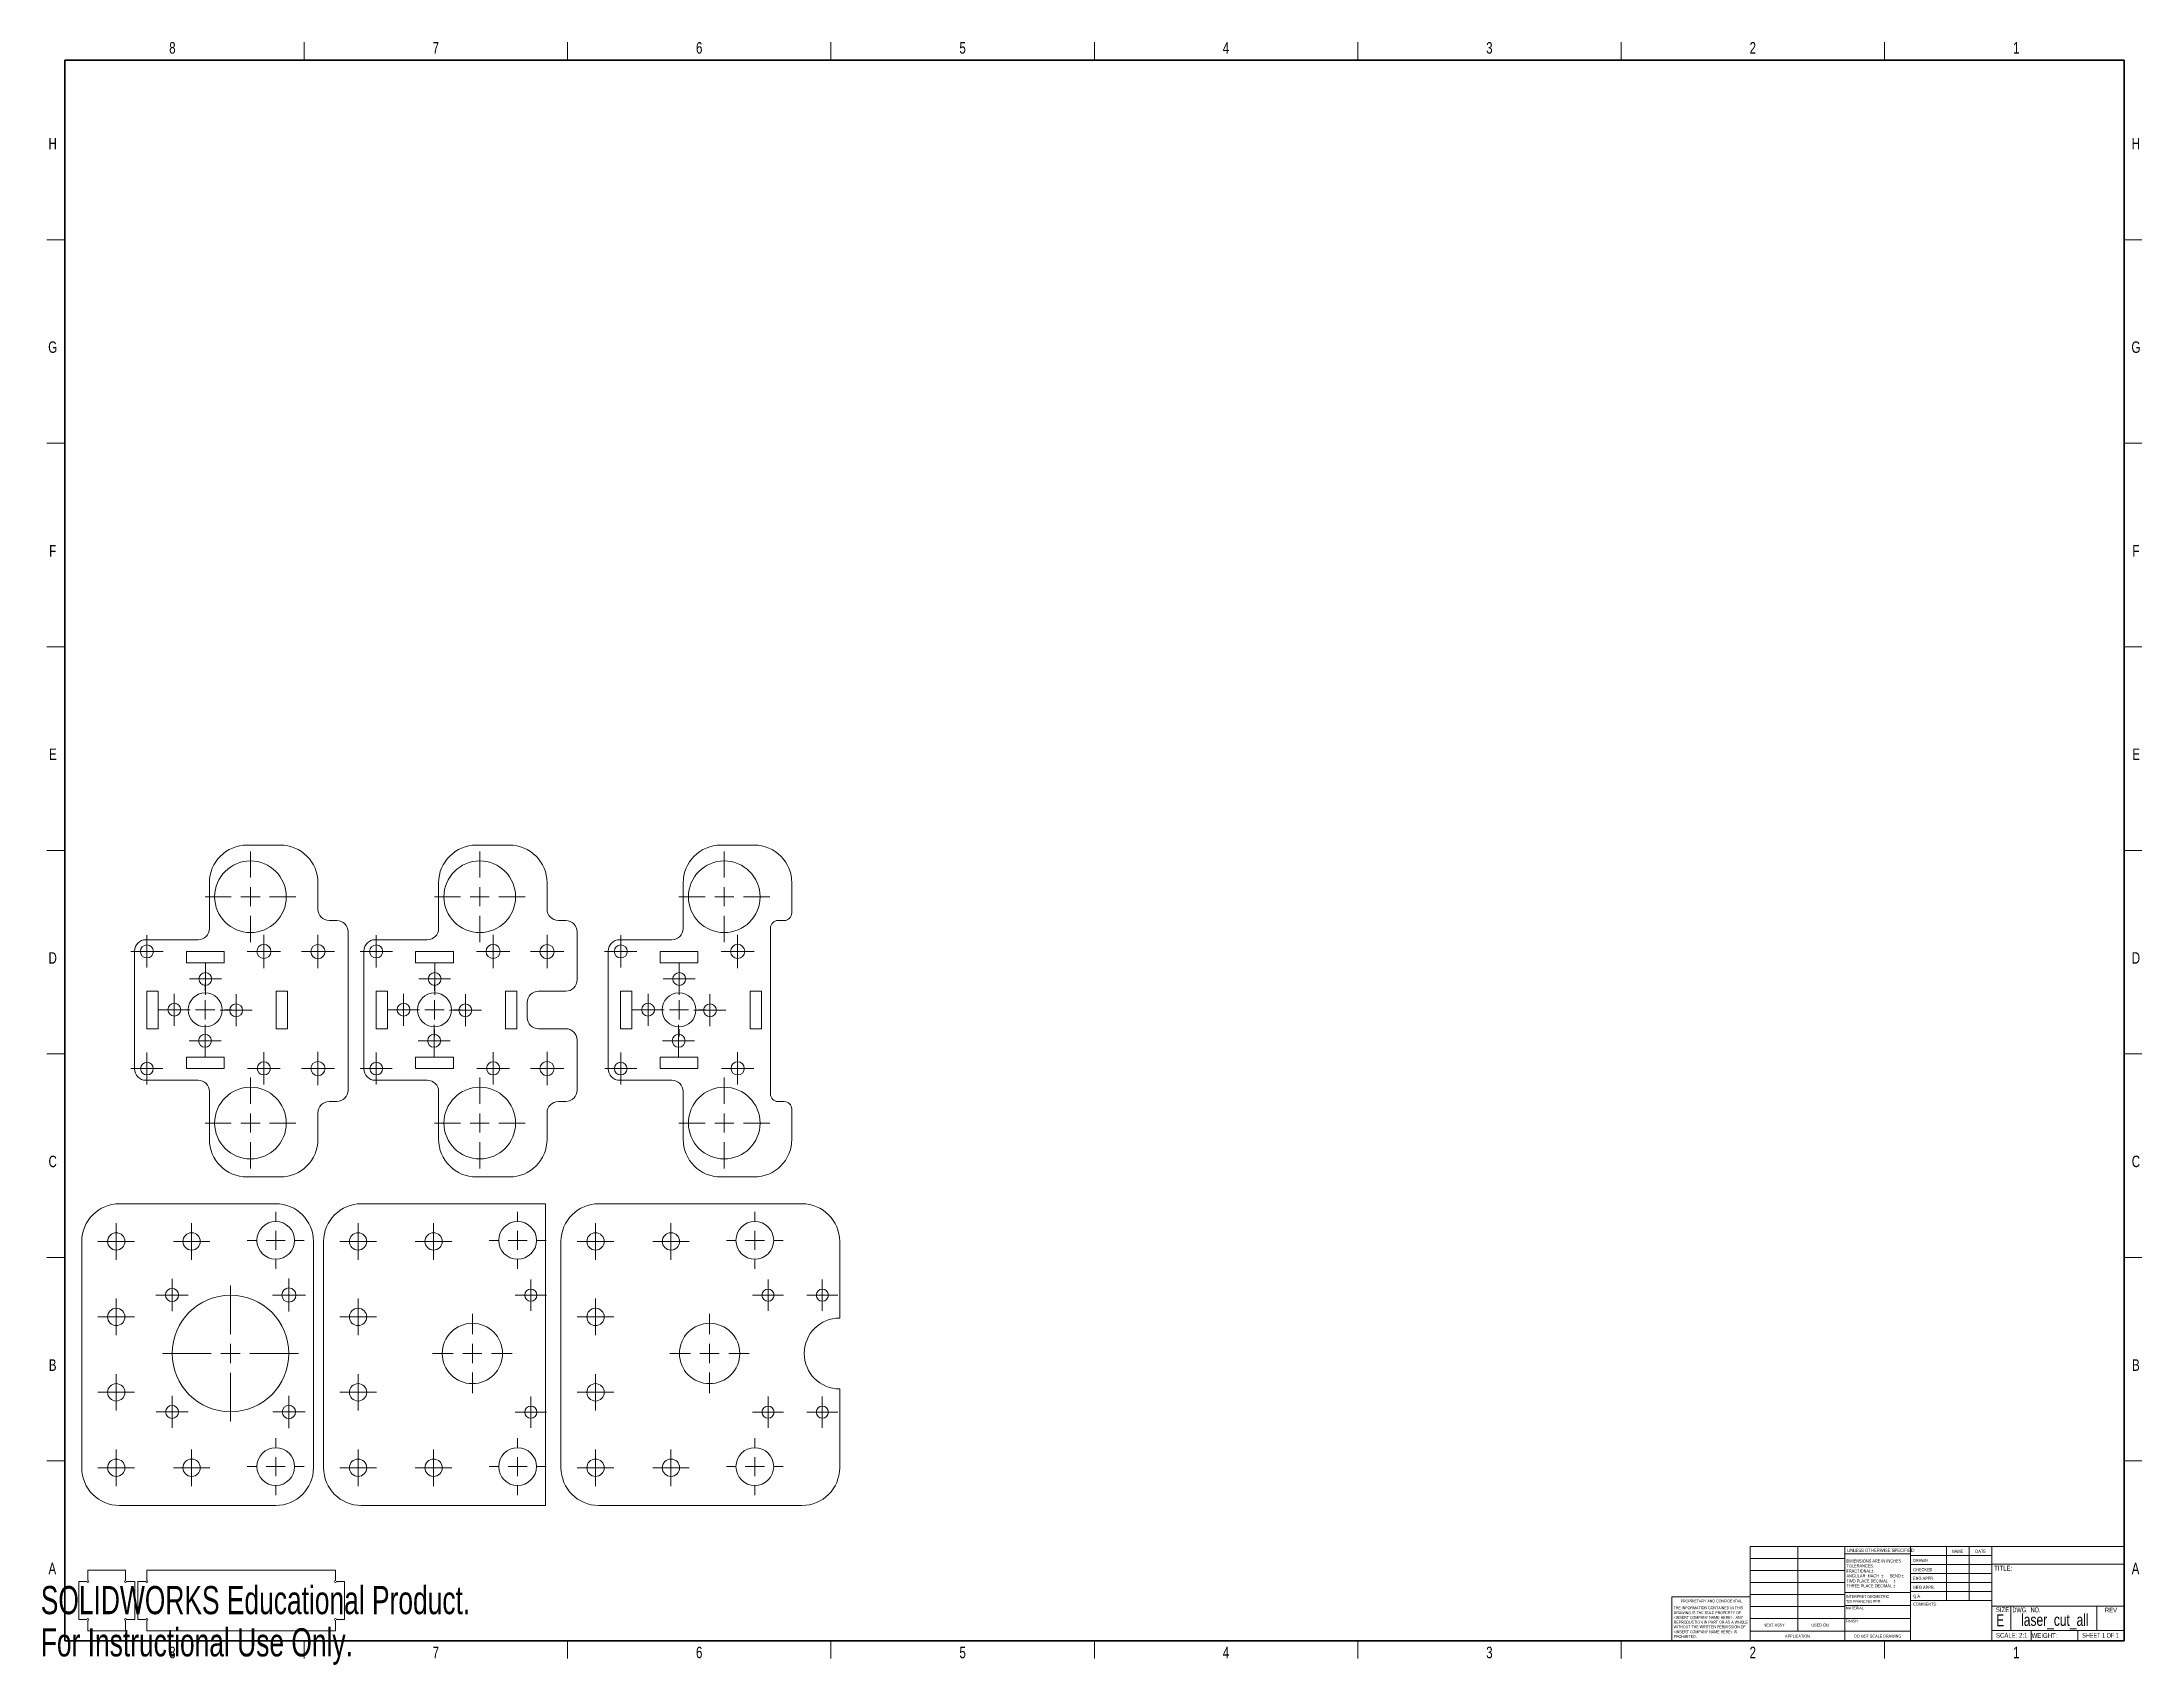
# Model space of a CAD drawing. Header units: millimetres. Extents: x 1 to 2218, y 0 to 860.
# Drawn here: x 1 to 1114, y 0 to 860 of the extents above; entities that cross this region are included whole.
import ezdxf

# ---------------------------------------------------------------- set-up
doc = ezdxf.new("R2010")
doc.units = ezdxf.units.MM
doc.styles.add('SLDTEXTSTYLE0', font='TXT', dxfattribs={"width": 0.75})
doc.styles.add('SLDTEXTSTYLE1', font='TXT', dxfattribs={"width": 0.6875})
doc.styles.add('SLDTEXTSTYLE2', font='TXT', dxfattribs={"width": 0.694444})
doc.styles.add('SLDTEXTSTYLE3', font='TXT', dxfattribs={"width": 0.7})

# ---------------------------------------------------------------- blocks, each defined once
blk = doc.blocks.new('SW_NOTE_0')
at = {"color": 0, "linetype": 'Continuous', "lineweight": 0, "char_height": 1.524, "attachment_point": 1, "style": 'SLDTEXTSTYLE0'}
for s, insert in [('INTERPRET GEOMETRIC', (0, 2)), ('TOLERANCING PER:', (0, -0.6))]:
    blk.add_mtext(s, dxfattribs=dict(at, insert=insert))
blk = doc.blocks.new('SW_NOTE_1')
at = {"color": 0, "linetype": 'Continuous', "lineweight": 0, "attachment_point": 1, "style": 'SLDTEXTSTYLE0'}
for s, insert, char_height in [('DIMENSIONS ARE IN INCHES', (0, 2.1), 1.651), ('TOLERANCES:', (0, -0.5), 1.651), ('ANGULAR: MACH', (0, -5.8), 1.651), ('TWO PLACE DECIMAL', (0, -8.5), 1.651), ('THREE PLACE DECIMAL', (0, -11.1), 1.651), ('FRACTIONAL', (0, -3.2), 1.65), ('%%p', (13.1, -3.2), 1.65), ('%%p', (18.4, -5.8), 1.65), ('BEND', (23, -5.8), 1.65), ('%%p', (24.9, -8.5), 1.65), ('%%p', (29.2, -5.8), 1.65), ('%%p', (24.7, -11.1), 1.65)]:
    blk.add_mtext(s, dxfattribs=dict(at, insert=insert, char_height=char_height))
blk = doc.blocks.new('SW_NOTE_2')
at = {"color": 0, "linetype": 'Continuous', "lineweight": 0, "char_height": 1.524, "attachment_point": 1, "style": 'SLDTEXTSTYLE0'}
for s, insert in [('THE INFORMATION CONTAINED IN THIS', (0, 2)), ('WITHOUT THE WRITTEN PERMISSION OF', (0, -8.1)), ('DRAWING IS THE SOLE PROPERTY OF', (0, -0.6)), ('<INSERT COMPANY NAME HERE>.  ANY', (0, -3.1)), ('REPRODUCTION IN PART OR AS A WHOLE', (0, -5.6)), ('<INSERT COMPANY NAME HERE> IS', (0, -10.7)), ('PROHIBITED.', (0, -13.2))]:
    blk.add_mtext(s, dxfattribs=dict(at, insert=insert))
blk = doc.blocks.new('SW_CENTERMARKSYMBOL_0')
at = {"color": 0, "linetype": 'Continuous', "lineweight": 0}
for p, q in [((-5.08, 0), (-9.68, 0)), ((0, 0), (-5.08, 0)), ((0, 5.08), (0, 9.68)), ((0, 0), (0, 5.08)), ((0, 0), (0, -5.08)), ((0, 0), (5.08, 0)), ((5.08, 0), (9.68, 0)), ((0, -5.08), (0, -9.68))]:
    blk.add_line(p, q, dxfattribs=at)
blk = doc.blocks.new('SW_CENTERMARKSYMBOL_1')
at = {"color": 0, "linetype": 'Continuous', "lineweight": 0}
for p, q in [((-5.08, 0), (-9.68, 0)), ((0, 0), (-5.08, 0)), ((0, 5.08), (0, 9.68)), ((0, 0), (0, 5.08)), ((0, 0), (0, -5.08)), ((0, 0), (5.08, 0)), ((5.08, 0), (9.68, 0)), ((0, -5.08), (0, -9.68))]:
    blk.add_line(p, q, dxfattribs=at)
blk = doc.blocks.new('SW_CENTERMARKSYMBOL_2')
at = {"color": 0, "linetype": 'Continuous', "lineweight": 0}
for p, q in [((-5.08, 0), (-9.68, 0)), ((0, 0), (-5.08, 0)), ((0, 5.08), (0, 9.68)), ((0, 0), (0, 5.08)), ((0, 0), (0, -5.08)), ((0, 0), (5.08, 0)), ((5.08, 0), (9.68, 0)), ((0, -5.08), (0, -9.68))]:
    blk.add_line(p, q, dxfattribs=at)
blk = doc.blocks.new('SW_CENTERMARKSYMBOL_3')
at = {"color": 0, "linetype": 'Continuous', "lineweight": 0}
for p, q in [((-5.08, 0), (-9.68, 0)), ((0, 0), (-5.08, 0)), ((0, 5.08), (0, 9.68)), ((0, 0), (0, 5.08)), ((0, 0), (0, -5.08)), ((0, 0), (5.08, 0)), ((5.08, 0), (9.68, 0)), ((0, -5.08), (0, -9.68))]:
    blk.add_line(p, q, dxfattribs=at)
blk = doc.blocks.new('SW_CENTERMARKSYMBOL_4')
at = {"color": 0, "linetype": 'Continuous', "lineweight": 0}
for p, q in [((-5.08, 0), (-9.68, 0)), ((0, 0), (-5.08, 0)), ((0, 5.08), (0, 9.68)), ((0, 0), (0, 5.08)), ((0, 0), (0, -5.08)), ((0, 0), (5.08, 0)), ((5.08, 0), (9.68, 0)), ((0, -5.08), (0, -9.68))]:
    blk.add_line(p, q, dxfattribs=at)
blk = doc.blocks.new('SW_CENTERMARKSYMBOL_5')
at = {"color": 0, "linetype": 'Continuous', "lineweight": 0}
for p, q in [((-5.08, 0), (-9.68, 0)), ((0, 0), (-5.08, 0)), ((0, 5.08), (0, 9.68)), ((0, 0), (0, 5.08)), ((0, 0), (0, -5.08)), ((0, 0), (5.08, 0)), ((5.08, 0), (9.68, 0)), ((0, -5.08), (0, -9.68))]:
    blk.add_line(p, q, dxfattribs=at)
blk = doc.blocks.new('SW_CENTERMARKSYMBOL_6')
at = {"color": 0, "linetype": 'Continuous', "lineweight": 0}
for p, q in [((-5.1, 0), (-8.6, 0)), ((0, 0), (-5.1, 0)), ((0, 5.1), (0, 8.6)), ((0, 0), (0, 5.1)), ((0, 0), (0, -5.1)), ((0, 0), (5.1, 0)), ((5.1, 0), (8.6, 0)), ((0, -5.1), (0, -8.6))]:
    blk.add_line(p, q, dxfattribs=at)
blk = doc.blocks.new('SW_CENTERMARKSYMBOL_7')
at = {"color": 0, "linetype": 'Continuous', "lineweight": 0}
for p, q in [((-5.1, 0), (-8.8, 0)), ((0, 0), (-5.1, 0)), ((0, 5.1), (0, 8.8)), ((0, 0), (0, 5.1)), ((0, 0), (0, -5.1)), ((0, 0), (5.1, 0)), ((5.1, 0), (8.8, 0)), ((0, -5.1), (0, -8.8))]:
    blk.add_line(p, q, dxfattribs=at)
blk = doc.blocks.new('SW_CENTERMARKSYMBOL_8')
at = {"color": 0, "linetype": 'Continuous', "lineweight": 0}
for p, q in [((-5.1, 0), (-8.5, 0)), ((0, 0), (-5.1, 0)), ((0, 5.1), (0, 8.5)), ((0, 0), (0, 5.1)), ((0, 0), (0, -5.1)), ((0, 0), (5.1, 0)), ((5.1, 0), (8.5, 0)), ((0, -5.1), (0, -8.5))]:
    blk.add_line(p, q, dxfattribs=at)
blk = doc.blocks.new('SW_CENTERMARKSYMBOL_9')
at = {"color": 0, "linetype": 'Continuous', "lineweight": 0}
for p, q in [((-5.1, 0), (-8.6, 0)), ((0, 0), (-5.1, 0)), ((0, 5.1), (0, 8.6)), ((0, 0), (0, 5.1)), ((0, 0), (0, -5.1)), ((0, 0), (5.1, 0)), ((5.1, 0), (8.6, 0)), ((0, -5.1), (0, -8.6))]:
    blk.add_line(p, q, dxfattribs=at)
blk = doc.blocks.new('SW_CENTERMARKSYMBOL_10')
at = {"color": 0, "linetype": 'Continuous', "lineweight": 0}
for p, q in [((0, 10.2), (0, 36)), ((-10.2, 0), (-36, 0)), ((0, 0), (-5.1, 0)), ((0, 0), (0, 5.1)), ((0, 0), (0, -5.1)), ((0, 0), (5.1, 0)), ((10.2, 0), (36, 0)), ((0, -10.2), (0, -36))]:
    blk.add_line(p, q, dxfattribs=at)
blk = doc.blocks.new('SW_CENTERMARKSYMBOL_11')
at = {"color": 0, "linetype": 'Continuous', "lineweight": 0}
for p, q in [((0, 10.16), (0, 15.08)), ((-10.16, 0), (-15.08, 0)), ((0, 0), (-5.08, 0)), ((0, 0), (0, 5.08)), ((0, 0), (0, -5.08)), ((0, 0), (5.08, 0)), ((10.16, 0), (15.08, 0)), ((0, -10.16), (0, -15.08))]:
    blk.add_line(p, q, dxfattribs=at)
blk = doc.blocks.new('SW_CENTERMARKSYMBOL_12')
at = {"color": 0, "linetype": 'Continuous', "lineweight": 0}
for p, q in [((0, 10.16), (0, 15.08)), ((-10.16, 0), (-15.08, 0)), ((0, 0), (-5.08, 0)), ((0, 0), (0, 5.08)), ((0, 0), (0, -5.08)), ((0, 0), (5.08, 0)), ((10.16, 0), (15.08, 0)), ((0, -10.16), (0, -15.08))]:
    blk.add_line(p, q, dxfattribs=at)
blk = doc.blocks.new('SW_CENTERMARKSYMBOL_13')
at = {"color": 0, "linetype": 'Continuous', "lineweight": 0}
for p, q in [((-5.08, 0), (-9.68, 0)), ((0, 0), (-5.08, 0)), ((0, 5.08), (0, 9.68)), ((0, 0), (0, 5.08)), ((0, 0), (0, -5.08)), ((0, 0), (5.08, 0)), ((5.08, 0), (9.68, 0)), ((0, -5.08), (0, -9.68))]:
    blk.add_line(p, q, dxfattribs=at)
blk = doc.blocks.new('SW_CENTERMARKSYMBOL_14')
at = {"color": 0, "linetype": 'Continuous', "lineweight": 0}
for p, q in [((-5.08, 0), (-9.68, 0)), ((0, 0), (-5.08, 0)), ((0, 5.08), (0, 9.68)), ((0, 0), (0, 5.08)), ((0, 0), (0, -5.08)), ((0, 0), (5.08, 0)), ((5.08, 0), (9.68, 0)), ((0, -5.08), (0, -9.68))]:
    blk.add_line(p, q, dxfattribs=at)
blk = doc.blocks.new('SW_CENTERMARKSYMBOL_15')
at = {"color": 0, "linetype": 'Continuous', "lineweight": 0}
for p, q in [((-5.08, 0), (-9.68, 0)), ((0, 0), (-5.08, 0)), ((0, 5.08), (0, 9.68)), ((0, 0), (0, 5.08)), ((0, 0), (0, -5.08)), ((0, 0), (5.08, 0)), ((5.08, 0), (9.68, 0)), ((0, -5.08), (0, -9.68))]:
    blk.add_line(p, q, dxfattribs=at)
blk = doc.blocks.new('SW_CENTERMARKSYMBOL_16')
at = {"color": 0, "linetype": 'Continuous', "lineweight": 0}
for p, q in [((-5.08, 0), (-9.68, 0)), ((0, 0), (-5.08, 0)), ((0, 5.08), (0, 9.68)), ((0, 0), (0, 5.08)), ((0, 0), (0, -5.08)), ((0, 0), (5.08, 0)), ((5.08, 0), (9.68, 0)), ((0, -5.08), (0, -9.68))]:
    blk.add_line(p, q, dxfattribs=at)
blk = doc.blocks.new('SW_CENTERMARKSYMBOL_17')
at = {"color": 0, "linetype": 'Continuous', "lineweight": 0}
for p, q in [((-5.08, 0), (-8.28, 0)), ((0, 0), (-5.08, 0)), ((0, 5.08), (0, 8.28)), ((0, 0), (0, 5.08)), ((0, 0), (0, -5.08)), ((0, 0), (5.08, 0)), ((5.08, 0), (8.28, 0)), ((0, -5.08), (0, -8.28))]:
    blk.add_line(p, q, dxfattribs=at)
blk = doc.blocks.new('SW_CENTERMARKSYMBOL_18')
at = {"color": 0, "linetype": 'Continuous', "lineweight": 0}
for p, q in [((-5.08, 0), (-9.68, 0)), ((0, 0), (-5.08, 0)), ((0, 5.08), (0, 9.68)), ((0, 0), (0, 5.08)), ((0, 0), (0, -5.08)), ((0, 0), (5.08, 0)), ((5.08, 0), (9.68, 0)), ((0, -5.08), (0, -9.68))]:
    blk.add_line(p, q, dxfattribs=at)
blk = doc.blocks.new('SW_CENTERMARKSYMBOL_19')
at = {"color": 0, "linetype": 'Continuous', "lineweight": 0}
for p, q in [((-5.08, 0), (-9.68, 0)), ((0, 0), (-5.08, 0)), ((0, 5.08), (0, 9.68)), ((0, 0), (0, 5.08)), ((0, 0), (0, -5.08)), ((0, 0), (5.08, 0)), ((5.08, 0), (9.68, 0)), ((0, -5.08), (0, -9.68))]:
    blk.add_line(p, q, dxfattribs=at)
blk = doc.blocks.new('SW_CENTERMARKSYMBOL_20')
at = {"color": 0, "linetype": 'Continuous', "lineweight": 0}
for p, q in [((-5.08, 0), (-8.28, 0)), ((0, 0), (-5.08, 0)), ((0, 5.08), (0, 8.28)), ((0, 0), (0, 5.08)), ((0, 0), (0, -5.08)), ((0, 0), (5.08, 0)), ((5.08, 0), (8.28, 0)), ((0, -5.08), (0, -8.28))]:
    blk.add_line(p, q, dxfattribs=at)
blk = doc.blocks.new('SW_CENTERMARKSYMBOL_21')
at = {"color": 0, "linetype": 'Continuous', "lineweight": 0}
for p, q in [((0, 10.16), (0, 21.08)), ((-10.16, 0), (-21.08, 0)), ((0, 0), (-5.08, 0)), ((0, 0), (0, 5.08)), ((0, 0), (0, -5.08)), ((0, 0), (5.08, 0)), ((10.16, 0), (21.08, 0)), ((0, -10.16), (0, -21.08))]:
    blk.add_line(p, q, dxfattribs=at)
blk = doc.blocks.new('SW_CENTERMARKSYMBOL_22')
at = {"color": 0, "linetype": 'Continuous', "lineweight": 0}
for p, q in [((0, 10.16), (0, 15.08)), ((-10.16, 0), (-15.08, 0)), ((0, 0), (-5.08, 0)), ((0, 0), (0, 5.08)), ((0, 0), (0, -5.08)), ((0, 0), (5.08, 0)), ((10.16, 0), (15.08, 0)), ((0, -10.16), (0, -15.08))]:
    blk.add_line(p, q, dxfattribs=at)
blk = doc.blocks.new('SW_CENTERMARKSYMBOL_23')
at = {"color": 0, "linetype": 'Continuous', "lineweight": 0}
for p, q in [((0, 10.16), (0, 15.08)), ((-10.16, 0), (-15.08, 0)), ((0, 0), (-5.08, 0)), ((0, 0), (0, 5.08)), ((0, 0), (0, -5.08)), ((0, 0), (5.08, 0)), ((10.16, 0), (15.08, 0)), ((0, -10.16), (0, -15.08))]:
    blk.add_line(p, q, dxfattribs=at)
blk = doc.blocks.new('SW_CENTERMARKSYMBOL_24')
at = {"color": 0, "linetype": 'Continuous', "lineweight": 0}
for p, q in [((-5.08, 0), (-9.68, 0)), ((0, 0), (-5.08, 0)), ((0, 5.08), (0, 9.68)), ((0, 0), (0, 5.08)), ((0, 0), (0, -5.08)), ((0, 0), (5.08, 0)), ((5.08, 0), (9.68, 0)), ((0, -5.08), (0, -9.68))]:
    blk.add_line(p, q, dxfattribs=at)
blk = doc.blocks.new('SW_CENTERMARKSYMBOL_25')
at = {"color": 0, "linetype": 'Continuous', "lineweight": 0}
for p, q in [((-5.08, 0), (-9.68, 0)), ((0, 0), (-5.08, 0)), ((0, 5.08), (0, 9.68)), ((0, 0), (0, 5.08)), ((0, 0), (0, -5.08)), ((0, 0), (5.08, 0)), ((5.08, 0), (9.68, 0)), ((0, -5.08), (0, -9.68))]:
    blk.add_line(p, q, dxfattribs=at)
blk = doc.blocks.new('SW_CENTERMARKSYMBOL_26')
at = {"color": 0, "linetype": 'Continuous', "lineweight": 0}
for p, q in [((-5.08, 0), (-9.68, 0)), ((0, 0), (-5.08, 0)), ((0, 5.08), (0, 9.68)), ((0, 0), (0, 5.08)), ((0, 0), (0, -5.08)), ((0, 0), (5.08, 0)), ((5.08, 0), (9.68, 0)), ((0, -5.08), (0, -9.68))]:
    blk.add_line(p, q, dxfattribs=at)
blk = doc.blocks.new('SW_CENTERMARKSYMBOL_27')
at = {"color": 0, "linetype": 'Continuous', "lineweight": 0}
for p, q in [((-5.08, 0), (-9.68, 0)), ((0, 0), (-5.08, 0)), ((0, 5.08), (0, 9.68)), ((0, 0), (0, 5.08)), ((0, 0), (0, -5.08)), ((0, 0), (5.08, 0)), ((5.08, 0), (9.68, 0)), ((0, -5.08), (0, -9.68))]:
    blk.add_line(p, q, dxfattribs=at)
blk = doc.blocks.new('SW_CENTERMARKSYMBOL_28')
at = {"color": 0, "linetype": 'Continuous', "lineweight": 0}
for p, q in [((-5.08, 0), (-8.28, 0)), ((0, 0), (-5.08, 0)), ((0, 5.08), (0, 8.28)), ((0, 0), (0, 5.08)), ((0, 0), (0, -5.08)), ((0, 0), (5.08, 0)), ((5.08, 0), (8.28, 0)), ((0, -5.08), (0, -8.28))]:
    blk.add_line(p, q, dxfattribs=at)
blk = doc.blocks.new('SW_CENTERMARKSYMBOL_29')
at = {"color": 0, "linetype": 'Continuous', "lineweight": 0}
for p, q in [((-5.08, 0), (-9.68, 0)), ((0, 0), (-5.08, 0)), ((0, 5.08), (0, 9.68)), ((0, 0), (0, 5.08)), ((0, 0), (0, -5.08)), ((0, 0), (5.08, 0)), ((5.08, 0), (9.68, 0)), ((0, -5.08), (0, -9.68))]:
    blk.add_line(p, q, dxfattribs=at)
blk = doc.blocks.new('SW_CENTERMARKSYMBOL_30')
at = {"color": 0, "linetype": 'Continuous', "lineweight": 0}
for p, q in [((-5.08, 0), (-9.68, 0)), ((0, 0), (-5.08, 0)), ((0, 5.08), (0, 9.68)), ((0, 0), (0, 5.08)), ((0, 0), (0, -5.08)), ((0, 0), (5.08, 0)), ((5.08, 0), (9.68, 0)), ((0, -5.08), (0, -9.68))]:
    blk.add_line(p, q, dxfattribs=at)
blk = doc.blocks.new('SW_CENTERMARKSYMBOL_31')
at = {"color": 0, "linetype": 'Continuous', "lineweight": 0}
for p, q in [((-5.08, 0), (-8.28, 0)), ((0, 0), (-5.08, 0)), ((0, 5.08), (0, 8.28)), ((0, 0), (0, 5.08)), ((0, 0), (0, -5.08)), ((0, 0), (5.08, 0)), ((5.08, 0), (8.28, 0)), ((0, -5.08), (0, -8.28))]:
    blk.add_line(p, q, dxfattribs=at)
blk = doc.blocks.new('SW_CENTERMARKSYMBOL_32')
at = {"color": 0, "linetype": 'Continuous', "lineweight": 0}
for p, q in [((-5.08, 0), (-8.28, 0)), ((0, 0), (-5.08, 0)), ((0, 5.08), (0, 8.28)), ((0, 0), (0, 5.08)), ((0, 0), (0, -5.08)), ((0, 0), (5.08, 0)), ((5.08, 0), (8.28, 0)), ((0, -5.08), (0, -8.28))]:
    blk.add_line(p, q, dxfattribs=at)
blk = doc.blocks.new('SW_CENTERMARKSYMBOL_33')
at = {"color": 0, "linetype": 'Continuous', "lineweight": 0}
for p, q in [((-5.08, 0), (-8.28, 0)), ((0, 0), (-5.08, 0)), ((0, 5.08), (0, 8.28)), ((0, 0), (0, 5.08)), ((0, 0), (0, -5.08)), ((0, 0), (5.08, 0)), ((5.08, 0), (8.28, 0)), ((0, -5.08), (0, -8.28))]:
    blk.add_line(p, q, dxfattribs=at)
blk = doc.blocks.new('SW_CENTERMARKSYMBOL_34')
at = {"color": 0, "linetype": 'Continuous', "lineweight": 0}
for p, q in [((0, 10.16), (0, 21.08)), ((-10.16, 0), (-21.08, 0)), ((0, 0), (-5.08, 0)), ((0, 0), (0, 5.08)), ((0, 0), (0, -5.08)), ((0, 0), (5.08, 0)), ((10.16, 0), (21.08, 0)), ((0, -10.16), (0, -21.08))]:
    blk.add_line(p, q, dxfattribs=at)
blk = doc.blocks.new('SW_CENTERMARKSYMBOL_35')
at = {"color": 0, "linetype": 'Continuous', "lineweight": 0}
for p, q in [((0, 10.16), (0, 15.08)), ((-10.16, 0), (-15.08, 0)), ((0, 0), (-5.08, 0)), ((0, 0), (0, 5.08)), ((0, 0), (0, -5.08)), ((0, 0), (5.08, 0)), ((10.16, 0), (15.08, 0)), ((0, -10.16), (0, -15.08))]:
    blk.add_line(p, q, dxfattribs=at)
blk = doc.blocks.new('SW_CENTERMARKSYMBOL_36')
at = {"color": 0, "linetype": 'Continuous', "lineweight": 0}
for p, q in [((0, 10.16), (0, 15.08)), ((-10.16, 0), (-15.08, 0)), ((0, 0), (-5.08, 0)), ((0, 0), (0, 5.08)), ((0, 0), (0, -5.08)), ((0, 0), (5.08, 0)), ((10.16, 0), (15.08, 0)), ((0, -10.16), (0, -15.08))]:
    blk.add_line(p, q, dxfattribs=at)
blk = doc.blocks.new('SW_CENTERMARKSYMBOL_37')
at = {"color": 0, "linetype": 'Continuous', "lineweight": 0}
for p, q in [((-5.1, 0), (-8.6, 0)), ((0, 0), (-5.1, 0)), ((0, 5.1), (0, 8.6)), ((0, 0), (0, 5.1)), ((0, 0), (0, -5.1)), ((0, 0), (5.1, 0)), ((5.1, 0), (8.6, 0)), ((0, -5.1), (0, -8.6))]:
    blk.add_line(p, q, dxfattribs=at)
blk = doc.blocks.new('SW_CENTERMARKSYMBOL_38')
at = {"color": 0, "linetype": 'Continuous', "lineweight": 0}
for p, q in [((-5.08, 0), (-8.82, 0)), ((0, 0), (-5.08, 0)), ((0, 5.08), (0, 8.82)), ((0, 0), (0, 5.08)), ((0, 0), (0, -5.08)), ((0, 0), (5.08, 0)), ((5.08, 0), (8.82, 0)), ((0, -5.08), (0, -8.82))]:
    blk.add_line(p, q, dxfattribs=at)
blk = doc.blocks.new('SW_CENTERMARKSYMBOL_39')
at = {"color": 0, "linetype": 'Continuous', "lineweight": 0}
for p, q in [((-5.1, 0), (-8.8, 0)), ((0, 0), (-5.1, 0)), ((0, 5.1), (0, 8.8)), ((0, 0), (0, 5.1)), ((0, 0), (0, -5.1)), ((0, 0), (5.1, 0)), ((5.1, 0), (8.8, 0)), ((0, -5.1), (0, -8.8))]:
    blk.add_line(p, q, dxfattribs=at)
blk = doc.blocks.new('SW_CENTERMARKSYMBOL_40')
at = {"color": 0, "linetype": 'Continuous', "lineweight": 0}
for p, q in [((-5.1, 0), (-8.5, 0)), ((0, 0), (-5.1, 0)), ((0, 5.1), (0, 8.5)), ((0, 0), (0, 5.1)), ((0, 0), (0, -5.1)), ((0, 0), (5.1, 0)), ((5.1, 0), (8.5, 0)), ((0, -5.1), (0, -8.5))]:
    blk.add_line(p, q, dxfattribs=at)
blk = doc.blocks.new('SW_CENTERMARKSYMBOL_41')
at = {"color": 0, "linetype": 'Continuous', "lineweight": 0}
for p, q in [((-5.08, 0), (-8.82, 0)), ((0, 0), (-5.08, 0)), ((0, 5.08), (0, 8.82)), ((0, 0), (0, 5.08)), ((0, 0), (0, -5.08)), ((0, 0), (5.08, 0)), ((5.08, 0), (8.82, 0)), ((0, -5.08), (0, -8.82))]:
    blk.add_line(p, q, dxfattribs=at)
blk = doc.blocks.new('SW_CENTERMARKSYMBOL_42')
at = {"color": 0, "linetype": 'Continuous', "lineweight": 0}
for p, q in [((0, 10.16), (0, 14.08)), ((-10.16, 0), (-14.08, 0)), ((0, 0), (-5.08, 0)), ((0, 0), (0, 5.08)), ((0, 0), (0, -5.08)), ((0, 0), (5.08, 0)), ((10.16, 0), (14.08, 0)), ((0, -10.16), (0, -14.08))]:
    blk.add_line(p, q, dxfattribs=at)
blk = doc.blocks.new('SW_CENTERMARKSYMBOL_43')
at = {"color": 0, "linetype": 'Continuous', "lineweight": 0}
for p, q in [((-5.1, 0), (-8.6, 0)), ((0, 0), (-5.1, 0)), ((0, 5.1), (0, 8.6)), ((0, 0), (0, 5.1)), ((0, 0), (0, -5.1)), ((0, 0), (5.1, 0)), ((5.1, 0), (8.6, 0)), ((0, -5.1), (0, -8.6))]:
    blk.add_line(p, q, dxfattribs=at)
blk = doc.blocks.new('SW_CENTERMARKSYMBOL_44')
at = {"color": 0, "linetype": 'Continuous', "lineweight": 0}
for p, q in [((-5.08, 0), (-8.48, 0)), ((0, 0), (-5.08, 0)), ((0, 5.08), (0, 8.48)), ((0, 0), (0, 5.08)), ((0, 0), (0, -5.08)), ((0, 0), (5.08, 0)), ((5.08, 0), (8.48, 0)), ((0, -5.08), (0, -8.48))]:
    blk.add_line(p, q, dxfattribs=at)
blk = doc.blocks.new('SW_CENTERMARKSYMBOL_45')
at = {"color": 0, "linetype": 'Continuous', "lineweight": 0}
for p, q in [((-5.08, 0), (-8.48, 0)), ((0, 0), (-5.08, 0)), ((0, 5.08), (0, 8.48)), ((0, 0), (0, 5.08)), ((0, 0), (0, -5.08)), ((0, 0), (5.08, 0)), ((5.08, 0), (8.48, 0)), ((0, -5.08), (0, -8.48))]:
    blk.add_line(p, q, dxfattribs=at)
blk = doc.blocks.new('SW_CENTERMARKSYMBOL_46')
at = {"color": 0, "linetype": 'Continuous', "lineweight": 0}
for p, q in [((-5.08, 0), (-8.48, 0)), ((0, 0), (-5.08, 0)), ((0, 5.08), (0, 8.48)), ((0, 0), (0, 5.08)), ((0, 0), (0, -5.08)), ((0, 0), (5.08, 0)), ((5.08, 0), (8.48, 0)), ((0, -5.08), (0, -8.48))]:
    blk.add_line(p, q, dxfattribs=at)
blk = doc.blocks.new('SW_CENTERMARKSYMBOL_47')
at = {"color": 0, "linetype": 'Continuous', "lineweight": 0}
for p, q in [((-5.08, 0), (-8.48, 0)), ((0, 0), (-5.08, 0)), ((0, 5.08), (0, 8.48)), ((0, 0), (0, 5.08)), ((0, 0), (0, -5.08)), ((0, 0), (5.08, 0)), ((5.08, 0), (8.48, 0)), ((0, -5.08), (0, -8.48))]:
    blk.add_line(p, q, dxfattribs=at)
blk = doc.blocks.new('SW_CENTERMARKSYMBOL_48')
at = {"color": 0, "linetype": 'Continuous', "lineweight": 0}
for p, q in [((0, 10.16), (0, 24.08)), ((-10.16, 0), (-24.08, 0)), ((0, 0), (-5.08, 0)), ((0, 0), (0, 5.08)), ((0, 0), (0, -5.08)), ((0, 0), (5.08, 0)), ((10.16, 0), (24.08, 0)), ((0, -10.16), (0, -24.08))]:
    blk.add_line(p, q, dxfattribs=at)
blk = doc.blocks.new('SW_CENTERMARKSYMBOL_49')
at = {"color": 0, "linetype": 'Continuous', "lineweight": 0}
for p, q in [((0, 10.16), (0, 24.08)), ((-10.16, 0), (-24.08, 0)), ((0, 0), (-5.08, 0)), ((0, 0), (0, 5.08)), ((0, 0), (0, -5.08)), ((0, 0), (5.08, 0)), ((10.16, 0), (24.08, 0)), ((0, -10.16), (0, -24.08))]:
    blk.add_line(p, q, dxfattribs=at)
blk = doc.blocks.new('SW_CENTERMARKSYMBOL_50')
at = {"color": 0, "linetype": 'Continuous', "lineweight": 0}
for p, q in [((-5.1, 0), (-8.6, 0)), ((0, 0), (-5.1, 0)), ((0, 5.1), (0, 8.6)), ((0, 0), (0, 5.1)), ((0, 0), (0, -5.1)), ((0, 0), (5.1, 0)), ((5.1, 0), (8.6, 0)), ((0, -5.1), (0, -8.6))]:
    blk.add_line(p, q, dxfattribs=at)
blk = doc.blocks.new('SW_CENTERMARKSYMBOL_51')
at = {"color": 0, "linetype": 'Continuous', "lineweight": 0}
for p, q in [((-5.08, 0), (-8.82, 0)), ((0, 0), (-5.08, 0)), ((0, 5.08), (0, 8.82)), ((0, 0), (0, 5.08)), ((0, 0), (0, -5.08)), ((0, 0), (5.08, 0)), ((5.08, 0), (8.82, 0)), ((0, -5.08), (0, -8.82))]:
    blk.add_line(p, q, dxfattribs=at)
blk = doc.blocks.new('SW_CENTERMARKSYMBOL_52')
at = {"color": 0, "linetype": 'Continuous', "lineweight": 0}
for p, q in [((-5.1, 0), (-8.8, 0)), ((0, 0), (-5.1, 0)), ((0, 5.1), (0, 8.8)), ((0, 0), (0, 5.1)), ((0, 0), (0, -5.1)), ((0, 0), (5.1, 0)), ((5.1, 0), (8.8, 0)), ((0, -5.1), (0, -8.8))]:
    blk.add_line(p, q, dxfattribs=at)
blk = doc.blocks.new('SW_CENTERMARKSYMBOL_53')
at = {"color": 0, "linetype": 'Continuous', "lineweight": 0}
for p, q in [((-5.1, 0), (-8.5, 0)), ((0, 0), (-5.1, 0)), ((0, 5.1), (0, 8.5)), ((0, 0), (0, 5.1)), ((0, 0), (0, -5.1)), ((0, 0), (5.1, 0)), ((5.1, 0), (8.5, 0)), ((0, -5.1), (0, -8.5))]:
    blk.add_line(p, q, dxfattribs=at)
blk = doc.blocks.new('SW_CENTERMARKSYMBOL_54')
at = {"color": 0, "linetype": 'Continuous', "lineweight": 0}
for p, q in [((-5.08, 0), (-8.82, 0)), ((0, 0), (-5.08, 0)), ((0, 5.08), (0, 8.82)), ((0, 0), (0, 5.08)), ((0, 0), (0, -5.08)), ((0, 0), (5.08, 0)), ((5.08, 0), (8.82, 0)), ((0, -5.08), (0, -8.82))]:
    blk.add_line(p, q, dxfattribs=at)
blk = doc.blocks.new('SW_CENTERMARKSYMBOL_55')
at = {"color": 0, "linetype": 'Continuous', "lineweight": 0}
for p, q in [((0, 10.16), (0, 14.08)), ((-10.16, 0), (-14.08, 0)), ((0, 0), (-5.08, 0)), ((0, 0), (0, 5.08)), ((0, 0), (0, -5.08)), ((0, 0), (5.08, 0)), ((10.16, 0), (14.08, 0)), ((0, -10.16), (0, -14.08))]:
    blk.add_line(p, q, dxfattribs=at)
blk = doc.blocks.new('SW_CENTERMARKSYMBOL_56')
at = {"color": 0, "linetype": 'Continuous', "lineweight": 0}
for p, q in [((-5.1, 0), (-8.6, 0)), ((0, 0), (-5.1, 0)), ((0, 5.1), (0, 8.6)), ((0, 0), (0, 5.1)), ((0, 0), (0, -5.1)), ((0, 0), (5.1, 0)), ((5.1, 0), (8.6, 0)), ((0, -5.1), (0, -8.6))]:
    blk.add_line(p, q, dxfattribs=at)
blk = doc.blocks.new('SW_CENTERMARKSYMBOL_57')
at = {"color": 0, "linetype": 'Continuous', "lineweight": 0}
for p, q in [((-5.08, 0), (-8.48, 0)), ((0, 0), (-5.08, 0)), ((0, 5.08), (0, 8.48)), ((0, 0), (0, 5.08)), ((0, 0), (0, -5.08)), ((0, 0), (5.08, 0)), ((5.08, 0), (8.48, 0)), ((0, -5.08), (0, -8.48))]:
    blk.add_line(p, q, dxfattribs=at)
blk = doc.blocks.new('SW_CENTERMARKSYMBOL_58')
at = {"color": 0, "linetype": 'Continuous', "lineweight": 0}
for p, q in [((-5.08, 0), (-8.48, 0)), ((0, 0), (-5.08, 0)), ((0, 5.08), (0, 8.48)), ((0, 0), (0, 5.08)), ((0, 0), (0, -5.08)), ((0, 0), (5.08, 0)), ((5.08, 0), (8.48, 0)), ((0, -5.08), (0, -8.48))]:
    blk.add_line(p, q, dxfattribs=at)
blk = doc.blocks.new('SW_CENTERMARKSYMBOL_59')
at = {"color": 0, "linetype": 'Continuous', "lineweight": 0}
for p, q in [((-5.08, 0), (-8.48, 0)), ((0, 0), (-5.08, 0)), ((0, 5.08), (0, 8.48)), ((0, 0), (0, 5.08)), ((0, 0), (0, -5.08)), ((0, 0), (5.08, 0)), ((5.08, 0), (8.48, 0)), ((0, -5.08), (0, -8.48))]:
    blk.add_line(p, q, dxfattribs=at)
blk = doc.blocks.new('SW_CENTERMARKSYMBOL_60')
at = {"color": 0, "linetype": 'Continuous', "lineweight": 0}
for p, q in [((-5.08, 0), (-8.48, 0)), ((0, 0), (-5.08, 0)), ((0, 5.08), (0, 8.48)), ((0, 0), (0, 5.08)), ((0, 0), (0, -5.08)), ((0, 0), (5.08, 0)), ((5.08, 0), (8.48, 0)), ((0, -5.08), (0, -8.48))]:
    blk.add_line(p, q, dxfattribs=at)
blk = doc.blocks.new('SW_CENTERMARKSYMBOL_61')
at = {"color": 0, "linetype": 'Continuous', "lineweight": 0}
for p, q in [((0, 10.16), (0, 24.08)), ((-10.16, 0), (-24.08, 0)), ((0, 0), (-5.08, 0)), ((0, 0), (0, 5.08)), ((0, 0), (0, -5.08)), ((0, 0), (5.08, 0)), ((10.16, 0), (24.08, 0)), ((0, -10.16), (0, -24.08))]:
    blk.add_line(p, q, dxfattribs=at)
blk = doc.blocks.new('SW_CENTERMARKSYMBOL_62')
at = {"color": 0, "linetype": 'Continuous', "lineweight": 0}
for p, q in [((0, 10.16), (0, 24.08)), ((-10.16, 0), (-24.08, 0)), ((0, 0), (-5.08, 0)), ((0, 0), (0, 5.08)), ((0, 0), (0, -5.08)), ((0, 0), (5.08, 0)), ((10.16, 0), (24.08, 0)), ((0, -10.16), (0, -24.08))]:
    blk.add_line(p, q, dxfattribs=at)
blk = doc.blocks.new('SW_CENTERMARKSYMBOL_63')
at = {"color": 0, "linetype": 'Continuous', "lineweight": 0}
for p, q in [((-5.1, 0), (-8.6, 0)), ((0, 0), (-5.1, 0)), ((0, 5.1), (0, 8.6)), ((0, 0), (0, 5.1)), ((0, 0), (0, -5.1)), ((0, 0), (5.1, 0)), ((5.1, 0), (8.6, 0)), ((0, -5.1), (0, -8.6))]:
    blk.add_line(p, q, dxfattribs=at)
blk = doc.blocks.new('SW_CENTERMARKSYMBOL_64')
at = {"color": 0, "linetype": 'Continuous', "lineweight": 0}
for p, q in [((-5.1, 0), (-8.8, 0)), ((0, 0), (-5.1, 0)), ((0, 5.1), (0, 8.8)), ((0, 0), (0, 5.1)), ((0, 0), (0, -5.1)), ((0, 0), (5.1, 0)), ((5.1, 0), (8.8, 0)), ((0, -5.1), (0, -8.8))]:
    blk.add_line(p, q, dxfattribs=at)
blk = doc.blocks.new('SW_CENTERMARKSYMBOL_65')
at = {"color": 0, "linetype": 'Continuous', "lineweight": 0}
for p, q in [((-5.1, 0), (-8.5, 0)), ((0, 0), (-5.1, 0)), ((0, 5.1), (0, 8.5)), ((0, 0), (0, 5.1)), ((0, 0), (0, -5.1)), ((0, 0), (5.1, 0)), ((5.1, 0), (8.5, 0)), ((0, -5.1), (0, -8.5))]:
    blk.add_line(p, q, dxfattribs=at)
blk = doc.blocks.new('SW_CENTERMARKSYMBOL_66')
at = {"color": 0, "linetype": 'Continuous', "lineweight": 0}
for p, q in [((0, 10.16), (0, 14.08)), ((-10.16, 0), (-14.08, 0)), ((0, 0), (-5.08, 0)), ((0, 0), (0, 5.08)), ((0, 0), (0, -5.08)), ((0, 0), (5.08, 0)), ((10.16, 0), (14.08, 0)), ((0, -10.16), (0, -14.08))]:
    blk.add_line(p, q, dxfattribs=at)
blk = doc.blocks.new('SW_CENTERMARKSYMBOL_67')
at = {"color": 0, "linetype": 'Continuous', "lineweight": 0}
for p, q in [((-5.1, 0), (-8.6, 0)), ((0, 0), (-5.1, 0)), ((0, 5.1), (0, 8.6)), ((0, 0), (0, 5.1)), ((0, 0), (0, -5.1)), ((0, 0), (5.1, 0)), ((5.1, 0), (8.6, 0)), ((0, -5.1), (0, -8.6))]:
    blk.add_line(p, q, dxfattribs=at)
blk = doc.blocks.new('SW_CENTERMARKSYMBOL_68')
at = {"color": 0, "linetype": 'Continuous', "lineweight": 0}
for p, q in [((-5.08, 0), (-8.48, 0)), ((0, 0), (-5.08, 0)), ((0, 5.08), (0, 8.48)), ((0, 0), (0, 5.08)), ((0, 0), (0, -5.08)), ((0, 0), (5.08, 0)), ((5.08, 0), (8.48, 0)), ((0, -5.08), (0, -8.48))]:
    blk.add_line(p, q, dxfattribs=at)
blk = doc.blocks.new('SW_CENTERMARKSYMBOL_69')
at = {"color": 0, "linetype": 'Continuous', "lineweight": 0}
for p, q in [((-5.08, 0), (-8.48, 0)), ((0, 0), (-5.08, 0)), ((0, 5.08), (0, 8.48)), ((0, 0), (0, 5.08)), ((0, 0), (0, -5.08)), ((0, 0), (5.08, 0)), ((5.08, 0), (8.48, 0)), ((0, -5.08), (0, -8.48))]:
    blk.add_line(p, q, dxfattribs=at)
blk = doc.blocks.new('SW_CENTERMARKSYMBOL_70')
at = {"color": 0, "linetype": 'Continuous', "lineweight": 0}
for p, q in [((-5.08, 0), (-8.48, 0)), ((0, 0), (-5.08, 0)), ((0, 5.08), (0, 8.48)), ((0, 0), (0, 5.08)), ((0, 0), (0, -5.08)), ((0, 0), (5.08, 0)), ((5.08, 0), (8.48, 0)), ((0, -5.08), (0, -8.48))]:
    blk.add_line(p, q, dxfattribs=at)
blk = doc.blocks.new('SW_CENTERMARKSYMBOL_71')
at = {"color": 0, "linetype": 'Continuous', "lineweight": 0}
for p, q in [((-5.08, 0), (-8.48, 0)), ((0, 0), (-5.08, 0)), ((0, 5.08), (0, 8.48)), ((0, 0), (0, 5.08)), ((0, 0), (0, -5.08)), ((0, 0), (5.08, 0)), ((5.08, 0), (8.48, 0)), ((0, -5.08), (0, -8.48))]:
    blk.add_line(p, q, dxfattribs=at)
blk = doc.blocks.new('SW_CENTERMARKSYMBOL_72')
at = {"color": 0, "linetype": 'Continuous', "lineweight": 0}
for p, q in [((0, 10.16), (0, 24.08)), ((-10.16, 0), (-24.08, 0)), ((0, 0), (-5.08, 0)), ((0, 0), (0, 5.08)), ((0, 0), (0, -5.08)), ((0, 0), (5.08, 0)), ((10.16, 0), (24.08, 0)), ((0, -10.16), (0, -24.08))]:
    blk.add_line(p, q, dxfattribs=at)
blk = doc.blocks.new('SW_CENTERMARKSYMBOL_73')
at = {"color": 0, "linetype": 'Continuous', "lineweight": 0}
for p, q in [((0, 10.16), (0, 24.08)), ((-10.16, 0), (-24.08, 0)), ((0, 0), (-5.08, 0)), ((0, 0), (0, 5.08)), ((0, 0), (0, -5.08)), ((0, 0), (5.08, 0)), ((10.16, 0), (24.08, 0)), ((0, -10.16), (0, -24.08))]:
    blk.add_line(p, q, dxfattribs=at)

msp = doc.modelspace()

# ---------------------------------------------------------------- linework, layer by layer
at = {"color": 7, "linetype": 'Continuous', "lineweight": 15}
for p, q in [((139.7, 850.9), (139.7, 860.4)), ((279.4, 850.9), (279.4, 860.4)), ((419.1, 850.9), (419.1, 860.4)), ((558.8, 860.4), (558.8, 850.9)), ((558.8, 850.9), (558.8, 860.4)), ((698.5, 850.9), (698.5, 860.4)), ((838.2, 850.9), (838.2, 860.4)), ((977.9, 850.9), (977.9, 860.4)), ((12.7, 755.6), (3.2, 755.6)), ((1104.9, 755.6), (1114.4, 755.6)), ((12.7, 647.7), (3.2, 647.7)), ((1104.9, 647.7), (1114.4, 647.7)), ((12.7, 539.8), (3.2, 539.8)), ((1104.9, 539.8), (1114.4, 539.8)), ((127, 434.6), (109.4, 434.6)), ((248.5, 434.6), (231, 434.6)), ((378.3, 434.6), (360.7, 434.6)), ((3.2, 431.8), (12.7, 431.8)), ((12.7, 431.8), (3.2, 431.8)), ((1114.4, 431.8), (1104.9, 431.8)), ((1104.9, 431.8), (1114.4, 431.8)), ((89.4, 414.6), (89.4, 390.4)), ((147, 400.6), (147, 414.6)), ((211, 414.6), (211, 390.4)), ((268.5, 400.6), (268.5, 414.6)), ((340.7, 414.6), (340.7, 390.4)), ((398.3, 398.6), (398.3, 414.6)), ((157, 394.6), (153, 394.6)), ((278.5, 394.6), (274.5, 394.6)), ((387, 302.6), (387, 390.6)), ((391, 394.6), (394.3, 394.6)), ((83.4, 384.4), (55.7, 384.4)), ((163, 304.6), (163, 388.6)), ((205, 384.4), (177.3, 384.4)), ((284.5, 363.1), (284.5, 388.6)), ((334.7, 384.4), (307, 384.4)), ((49.7, 378.4), (49.7, 315.9)), ((97.2, 378.2), (77.2, 378.2)), ((77.2, 378.2), (77.2, 372.2)), ((77.2, 372.2), (97.2, 372.2)), ((97.2, 372.2), (97.2, 378.2)), ((171.3, 378.4), (171.3, 315.9)), ((218.8, 378.2), (198.8, 378.2)), ((198.8, 378.2), (198.8, 372.2)), ((198.8, 372.2), (218.8, 372.2)), ((218.8, 372.2), (218.8, 378.2)), ((301, 378.4), (301, 315.9)), ((348.5, 378.2), (328.5, 378.2)), ((328.5, 378.2), (328.5, 372.2)), ((328.5, 372.2), (348.5, 372.2)), ((348.5, 372.2), (348.5, 378.2)), ((62.2, 357.2), (56.2, 357.2)), ((56.2, 357.2), (56.2, 337.2)), ((62.2, 337.2), (62.2, 357.2)), ((130.9, 357.2), (124.9, 357.2)), ((124.9, 357.2), (124.9, 337.2)), ((130.9, 337.2), (130.9, 357.2)), ((183.8, 357.2), (177.8, 357.2)), ((177.8, 357.2), (177.8, 337.2)), ((183.8, 337.2), (183.8, 357.2)), ((252.4, 357.2), (246.4, 357.2)), ((246.4, 357.2), (246.4, 337.2)), ((252.4, 337.2), (252.4, 357.2)), ((264, 357.1), (278.5, 357.1)), ((313.5, 357.2), (307.5, 357.2)), ((307.5, 357.2), (307.5, 337.2)), ((313.5, 337.2), (313.5, 357.2)), ((382.2, 357.2), (376.2, 357.2)), ((376.2, 357.2), (376.2, 337.2)), ((382.2, 337.2), (382.2, 357.2)), ((258, 343.2), (258, 351.1)), ((56.2, 337.2), (62.2, 337.2)), ((124.9, 337.2), (130.9, 337.2)), ((177.8, 337.2), (183.8, 337.2)), ((246.4, 337.2), (252.4, 337.2)), ((278.5, 337.2), (264, 337.2)), ((307.5, 337.2), (313.5, 337.2)), ((376.2, 337.2), (382.2, 337.2)), ((12.7, 323.9), (3.2, 323.9)), ((284.5, 304.6), (284.5, 331.2)), ((1104.9, 323.9), (1114.4, 323.9)), ((97.2, 322.2), (77.2, 322.2)), ((77.2, 322.2), (77.2, 316.2)), ((77.2, 316.2), (97.2, 316.2)), ((97.2, 316.2), (97.2, 322.2)), ((218.8, 322.2), (198.8, 322.2)), ((198.8, 322.2), (198.8, 316.2)), ((198.8, 316.2), (218.8, 316.2)), ((218.8, 316.2), (218.8, 322.2)), ((348.5, 322.2), (328.5, 322.2)), ((328.5, 322.2), (328.5, 316.2)), ((328.5, 316.2), (348.5, 316.2)), ((348.5, 316.2), (348.5, 322.2)), ((55.7, 309.9), (83.4, 309.9)), ((89.4, 303.9), (89.4, 278.6)), ((177.3, 309.9), (205, 309.9)), ((211, 303.9), (211, 278.6)), ((307, 309.9), (334.7, 309.9)), ((340.7, 303.9), (340.7, 278.6)), ((147, 278.6), (147, 292.6)), ((153, 298.6), (157, 298.6)), ((268.5, 278.6), (268.5, 292.6)), ((274.5, 298.6), (278.5, 298.6)), ((394.3, 298.6), (391, 298.6)), ((398.3, 278.6), (398.3, 294.6)), ((109.4, 258.6), (127, 258.6)), ((231, 258.6), (248.5, 258.6)), ((360.7, 258.6), (378.3, 258.6)), ((124.6, 244.4), (41.7, 244.4)), ((267.7, 244.4), (170, 244.4)), ((267.7, 84.4), (267.7, 244.4)), ((403.7, 244.4), (295.9, 244.4)), ((21.7, 224.4), (21.7, 104.4)), ((144.6, 104.4), (144.6, 224.4)), ((150, 224.4), (150, 104.4)), ((275.9, 224.4), (275.9, 104.4)), ((423.7, 183.8), (423.7, 224.4)), ((12.7, 215.9), (3.2, 215.9)), ((1104.9, 215.9), (1114.4, 215.9)), ((423.7, 104.4), (423.7, 146.2)), ((12.7, 108), (3.2, 108)), ((1104.9, 108), (1114.4, 108)), ((41.7, 84.4), (124.6, 84.4)), ((170, 84.4), (267.7, 84.4)), ((295.9, 84.4), (403.7, 84.4)), ((25, 50.1), (25, 44.6)), ((45, 50.1), (25, 50.1)), ((45, 44.6), (45, 50.1)), ((56.3, 50.1), (56.3, 44.6)), ((156.3, 50.1), (56.3, 50.1)), ((156.3, 44.6), (156.3, 50.1)), ((20.2, 44.1), (20.2, 23.9)), ((24.5, 44.1), (20.2, 44.1)), ((49.8, 44.1), (45.5, 44.1)), ((49.8, 23.9), (49.8, 44.1)), ((51.5, 23.9), (51.5, 44.1)), ((55.8, 44.1), (51.5, 44.1)), ((156.8, 44.1), (161.1, 44.1)), ((161.1, 44.1), (161.1, 23.9)), ((20.2, 23.9), (24.5, 23.9)), ((25, 23.4), (25, 17.9)), ((45, 17.9), (45, 23.4)), ((45.5, 23.9), (49.8, 23.9)), ((55.8, 23.9), (51.5, 23.9)), ((56.3, 17.9), (56.3, 23.4)), ((156.3, 23.4), (156.3, 17.9)), ((161.1, 23.9), (156.8, 23.9)), ((25, 17.9), (45, 17.9)), ((156.3, 17.9), (56.3, 17.9)), ((139.7, 12.7), (139.7, 3.2)), ((279.4, 12.7), (279.4, 3.2)), ((419.1, 12.7), (419.1, 3.2)), ((558.8, 3.2), (558.8, 12.7)), ((558.8, 12.7), (558.8, 3.2)), ((698.5, 12.7), (698.5, 3.2)), ((838.2, 12.7), (838.2, 3.2)), ((977.9, 12.7), (977.9, 3.2))]:
    msp.add_line(p, q, dxfattribs=at)
at = {"color": 7, "linetype": 'Continuous', "lineweight": 40}
for p, q in [((12.7, 12.7), (12.7, 850.9)), ((12.7, 850.9), (1104.9, 850.9)), ((1104.9, 850.9), (1104.9, 12.7)), ((1104.9, 12.7), (12.7, 12.7))]:
    msp.add_line(p, q, dxfattribs=at)
at = {"color": 7, "linetype": 'Continuous', "lineweight": 0}
for p, q in [((906.6, 62.6), (1104.9, 62.6)), ((906.6, 12.7), (906.6, 62.6)), ((906.6, 56.2), (956.8, 56.2)), ((931.9, 62.6), (931.9, 17.7)), ((956.8, 12.7), (956.8, 62.6)), ((991.7, 58.7), (956.8, 58.7)), ((991.7, 62.6), (991.7, 12.7)), ((991.7, 57.8), (1034.8, 57.8)), ((1010.8, 62.6), (1010.8, 34)), ((1022.7, 62.6), (1022.7, 34)), ((1034.8, 62.6), (1034.8, 12.7)), ((906.6, 49.9), (956.8, 49.9)), ((991.7, 53.1), (1034.8, 53.1)), ((991.7, 48.3), (1034.8, 48.3)), ((1034.8, 53.3), (1104.9, 53.3)), ((865, 12.7), (865, 35.9)), ((906.6, 35.9), (865, 35.9)), ((906.6, 43.5), (956.8, 43.5)), ((906.6, 37.2), (956.8, 37.2)), ((956.8, 38.2), (991.9, 38.2)), ((1034.8, 43.5), (991.7, 43.5)), ((1034.8, 38.8), (991.7, 38.8)), ((1034.8, 34), (991.9, 34)), ((906.6, 30.8), (956.8, 30.8)), ((906.6, 24.5), (956.8, 24.5)), ((956.8, 31.3), (991.9, 31.3)), ((956.8, 24.5), (991.7, 24.5)), ((1034.8, 31), (1104.9, 31)), ((1044.9, 31), (1044.9, 18.1)), ((1090.4, 31), (1090.4, 18.1)), ((906.6, 17.7), (991.7, 17.7)), ((1034.8, 18.1), (1104.9, 18.1)), ((1055.7, 18.1), (1055.7, 12.7)), ((1080.4, 18.1), (1080.4, 12.7))]:
    msp.add_line(p, q, dxfattribs=at)
at = {"color": 7, "linetype": 'Continuous', "lineweight": 15}
for centre, radius in [((111.2, 407.2), 19), ((232.8, 407.2), 19), ((362.5, 407.2), 19), ((56.3, 378.2), 3.48), ((118.3, 378.2), 3.75), ((147, 378.1), 3.74), ((177.9, 378.2), 3.48), ((239.9, 378.2), 3.75), ((268.5, 378.1), 3.74), ((307.6, 378.2), 3.48), ((369.6, 378.2), 3.75), ((87.3, 363.6), 3.4), ((208.9, 363.6), 3.4), ((338.6, 363.6), 3.4), ((70.8, 347.3), 3.4), ((87.2, 347.2), 9), ((103.6, 347), 3.4), ((192.4, 347.3), 3.4), ((208.8, 347.2), 9), ((225.2, 347), 3.4), ((322.1, 347.3), 3.4), ((338.5, 347.2), 9), ((354.9, 347), 3.4), ((87.1, 330.8), 3.4), ((208.6, 330.8), 3.4), ((338.3, 330.8), 3.4), ((56.3, 316.1), 3.38), ((118.3, 316.2), 3.51), ((147, 316.1), 3.74), ((177.9, 316.1), 3.38), ((239.9, 316.2), 3.51), ((268.5, 316.1), 3.74), ((307.6, 316.1), 3.38), ((369.6, 316.2), 3.51), ((111.2, 287.2), 19), ((232.8, 287.2), 19), ((362.5, 287.2), 19), ((124.6, 225), 10), ((252.9, 225), 10), ((378.7, 225), 10), ((40, 224.4), 4.6), ((80, 224.4), 4.6), ((168.3, 224.4), 4.6), ((208.3, 224.4), 4.6), ((294.2, 224.4), 4.6), ((334.2, 224.4), 4.6), ((69.6, 196), 3.48), ((100.6, 165), 30.9), ((131.6, 196), 3.75), ((259.9, 195.9), 3.2), ((385.7, 195.9), 3.2), ((414.5, 195.9), 3.2), ((40, 184.4), 4.6), ((168.3, 184.4), 4.6), ((228.9, 165), 16), ((294.2, 184.4), 4.6), ((354.7, 165), 16), ((40, 144.4), 4.6), ((168.3, 144.4), 4.6), ((294.2, 144.4), 4.6), ((69.6, 134), 3.44), ((131.6, 134), 3.51), ((259.9, 133.9), 3.2), ((385.7, 133.9), 3.2), ((414.5, 133.9), 3.2), ((124.6, 105), 10), ((252.9, 105), 10), ((378.7, 105), 10), ((40, 104.4), 4.6), ((80, 104.4), 4.6), ((168.3, 104.4), 4.6), ((208.3, 104.4), 4.6), ((294.2, 104.4), 4.6), ((334.2, 104.4), 4.6)]:
    msp.add_circle(centre, radius, dxfattribs=at)
for centre, radius, start, end in [((109.4, 414.6), 20, 90, 180), ((127, 414.6), 20, 0, 90), ((231, 414.6), 20, 90, 180), ((248.5, 414.6), 20, 0, 90), ((360.7, 414.6), 20, 90, 180), ((378.3, 414.6), 20, 0, 90), ((83.4, 390.4), 6, 270, 0), ((153, 400.6), 6, 180, 270), ((157, 388.6), 6, 0, 90), ((205, 390.4), 6, 270, 0), ((274.5, 400.6), 6, 180, 270), ((278.5, 388.6), 6, 0, 90), ((334.7, 390.4), 6, 270, 0), ((391, 390.6), 4, 90, 180), ((394.3, 398.6), 4, 270, 0), ((55.7, 378.4), 6, 90, 180), ((177.3, 378.4), 6, 90, 180), ((307, 378.4), 6, 90, 180), ((264, 351.1), 6, 90, 180), ((278.5, 363.1), 6, 270, 0), ((264, 343.2), 6, 180, 270), ((278.5, 331.2), 6, 0, 90), ((55.7, 315.9), 6, 180, 270), ((177.3, 315.9), 6, 180, 270), ((307, 315.9), 6, 180, 270), ((83.4, 303.9), 6, 0, 90), ((157, 304.6), 6, 270, 0), ((205, 303.9), 6, 0, 90), ((278.5, 304.6), 6, 270, 0), ((334.7, 303.9), 6, 0, 90), ((391, 302.6), 4, 180, 270), ((153, 292.6), 6, 90, 180), ((274.5, 292.6), 6, 90, 180), ((394.3, 294.6), 4, 0, 90), ((109.4, 278.6), 20, 180, 270), ((127, 278.6), 20, 270, 0), ((231, 278.6), 20, 180, 270), ((248.5, 278.6), 20, 270, 0), ((360.7, 278.6), 20, 180, 270), ((378.3, 278.6), 20, 270, 0), ((41.7, 224.4), 20, 90, 180), ((124.6, 224.4), 20, 0, 90), ((170, 224.4), 20, 90, 180), ((295.9, 224.4), 20, 90, 180), ((403.7, 224.4), 20, 0, 90), ((423.7, 165), 18.8, 90, 270), ((41.7, 104.4), 20, 180, 270), ((124.6, 104.4), 20, 270, 0), ((170, 104.4), 20, 180, 270), ((295.9, 104.4), 20, 180, 270), ((403.7, 104.4), 20, 270, 0), ((25, 44.1), 0.491, 180, 90), ((45, 44.1), 0.5, 90, 0), ((56.3, 44.1), 0.491, 180, 90), ((156.3, 44.1), 0.5, 90, 0), ((25, 23.9), 0.5, 270, 180), ((45, 23.9), 0.5, 0, 270), ((56.3, 23.9), 0.5, 270, 180), ((156.3, 23.9), 0.5, 0, 270)]:
    msp.add_arc(centre, radius, start, end, dxfattribs=at)

# ---------------------------------------------------------------- block references
at = {"color": 7, "linetype": 'Continuous', "lineweight": 0}
for name, p in [('SW_CENTERMARKSYMBOL_49', (111.2, 407.2)), ('SW_CENTERMARKSYMBOL_62', (232.8, 407.2)), ('SW_CENTERMARKSYMBOL_73', (362.5, 407.2)), ('SW_CENTERMARKSYMBOL_37', (56.3, 378.2)), ('SW_CENTERMARKSYMBOL_39', (118.3, 378.2)), ('SW_CENTERMARKSYMBOL_41', (147, 378.1)), ('SW_CENTERMARKSYMBOL_50', (177.9, 378.2)), ('SW_CENTERMARKSYMBOL_52', (239.9, 378.2)), ('SW_CENTERMARKSYMBOL_54', (268.5, 378.1)), ('SW_CENTERMARKSYMBOL_63', (307.6, 378.2)), ('SW_CENTERMARKSYMBOL_64', (369.6, 378.2)), ('SW_CENTERMARKSYMBOL_47', (87.3, 363.6)), ('SW_CENTERMARKSYMBOL_60', (208.9, 363.6)), ('SW_CENTERMARKSYMBOL_71', (338.6, 363.6)), ('SW_CENTERMARKSYMBOL_42', (87.2, 347.2)), ('SW_CENTERMARKSYMBOL_55', (208.8, 347.2)), ('SW_CENTERMARKSYMBOL_66', (338.5, 347.2)), ('SW_CENTERMARKSYMBOL_46', (70.8, 347.3)), ('SW_CENTERMARKSYMBOL_44', (103.6, 347)), ('SW_CENTERMARKSYMBOL_59', (192.4, 347.3)), ('SW_CENTERMARKSYMBOL_57', (225.2, 347)), ('SW_CENTERMARKSYMBOL_70', (322.1, 347.3)), ('SW_CENTERMARKSYMBOL_68', (354.9, 347)), ('SW_CENTERMARKSYMBOL_45', (87.1, 330.8)), ('SW_CENTERMARKSYMBOL_58', (208.6, 330.8)), ('SW_CENTERMARKSYMBOL_69', (338.3, 330.8)), ('SW_CENTERMARKSYMBOL_40', (56.3, 316.1)), ('SW_CENTERMARKSYMBOL_43', (118.3, 316.2)), ('SW_CENTERMARKSYMBOL_38', (147, 316.1)), ('SW_CENTERMARKSYMBOL_53', (177.9, 316.1)), ('SW_CENTERMARKSYMBOL_56', (239.9, 316.2)), ('SW_CENTERMARKSYMBOL_51', (268.5, 316.1)), ('SW_CENTERMARKSYMBOL_65', (307.6, 316.1)), ('SW_CENTERMARKSYMBOL_67', (369.6, 316.2)), ('SW_CENTERMARKSYMBOL_48', (111.2, 287.2)), ('SW_CENTERMARKSYMBOL_61', (232.8, 287.2)), ('SW_CENTERMARKSYMBOL_72', (362.5, 287.2)), ('SW_CENTERMARKSYMBOL_4', (40, 224.4)), ('SW_CENTERMARKSYMBOL_3', (80, 224.4)), ('SW_CENTERMARKSYMBOL_12', (124.6, 225)), ('SW_CENTERMARKSYMBOL_18', (168.3, 224.4)), ('SW_CENTERMARKSYMBOL_16', (208.3, 224.4)), ('SW_CENTERMARKSYMBOL_23', (252.9, 225)), ('SW_CENTERMARKSYMBOL_29', (294.2, 224.4)), ('SW_CENTERMARKSYMBOL_27', (334.2, 224.4)), ('SW_CENTERMARKSYMBOL_36', (378.7, 225)), ('SW_CENTERMARKSYMBOL_6', (69.6, 196)), ('SW_CENTERMARKSYMBOL_10', (100.6, 165)), ('SW_CENTERMARKSYMBOL_7', (131.6, 196)), ('SW_CENTERMARKSYMBOL_17', (259.9, 195.9)), ('SW_CENTERMARKSYMBOL_28', (385.7, 195.9)), ('SW_CENTERMARKSYMBOL_33', (414.5, 195.9)), ('SW_CENTERMARKSYMBOL_0', (40, 184.4)), ('SW_CENTERMARKSYMBOL_13', (168.3, 184.4)), ('SW_CENTERMARKSYMBOL_24', (294.2, 184.4)), ('SW_CENTERMARKSYMBOL_21', (228.9, 165)), ('SW_CENTERMARKSYMBOL_34', (354.7, 165)), ('SW_CENTERMARKSYMBOL_1', (40, 144.4)), ('SW_CENTERMARKSYMBOL_14', (168.3, 144.4)), ('SW_CENTERMARKSYMBOL_25', (294.2, 144.4)), ('SW_CENTERMARKSYMBOL_8', (69.6, 134)), ('SW_CENTERMARKSYMBOL_9', (131.6, 134)), ('SW_CENTERMARKSYMBOL_20', (259.9, 133.9)), ('SW_CENTERMARKSYMBOL_31', (385.7, 133.9)), ('SW_CENTERMARKSYMBOL_32', (414.5, 133.9)), ('SW_CENTERMARKSYMBOL_5', (40, 104.4)), ('SW_CENTERMARKSYMBOL_2', (80, 104.4)), ('SW_CENTERMARKSYMBOL_11', (124.6, 105)), ('SW_CENTERMARKSYMBOL_19', (168.3, 104.4)), ('SW_CENTERMARKSYMBOL_15', (208.3, 104.4)), ('SW_CENTERMARKSYMBOL_22', (252.9, 105)), ('SW_CENTERMARKSYMBOL_30', (294.2, 104.4)), ('SW_CENTERMARKSYMBOL_26', (334.2, 104.4)), ('SW_CENTERMARKSYMBOL_35', (378.7, 105)), ('SW_NOTE_1', (957.7, 53.7)), ('SW_NOTE_0', (957.4, 34.9)), ('SW_NOTE_2', (866, 28.9))]:
    msp.add_blockref(name, p, dxfattribs=at)

# ---------------------------------------------------------------- texts
for s, insert, char_height, attachment_point, style in [('8', (69.8, 860.4), 6.1, 2, 'SLDTEXTSTYLE0'), ('7', (209.5, 860.4), 6.1, 2, 'SLDTEXTSTYLE0'), ('6', (349.2, 860.4), 6.1, 2, 'SLDTEXTSTYLE0'), ('5', (488.9, 860.4), 6.1, 2, 'SLDTEXTSTYLE0'), ('4', (628.6, 860.4), 6.1, 2, 'SLDTEXTSTYLE0'), ('3', (768.3, 860.4), 6.1, 2, 'SLDTEXTSTYLE0'), ('2', (908, 860.4), 6.1, 2, 'SLDTEXTSTYLE0'), ('1', (1047.7, 860.4), 6.1, 2, 'SLDTEXTSTYLE0'), ('H', (6.3, 809.6), 6.1, 2, 'SLDTEXTSTYLE0'), ('H', (1111.2, 809.6), 6.1, 2, 'SLDTEXTSTYLE0'), ('G', (6.3, 701.7), 6.1, 2, 'SLDTEXTSTYLE0'), ('G', (1111.2, 701.7), 6.1, 2, 'SLDTEXTSTYLE0'), ('F', (6.3, 593.7), 6.1, 2, 'SLDTEXTSTYLE0'), ('F', (1111.2, 593.7), 6.1, 2, 'SLDTEXTSTYLE0'), ('E', (6.4, 485.8), 6.1, 2, 'SLDTEXTSTYLE0'), ('E', (1111.3, 485.8), 6.1, 2, 'SLDTEXTSTYLE0'), ('D', (6.3, 377.8), 6.1, 2, 'SLDTEXTSTYLE0'), ('D', (1111.2, 377.8), 6.1, 2, 'SLDTEXTSTYLE0'), ('C', (6.3, 269.9), 6.1, 2, 'SLDTEXTSTYLE0'), ('C', (1111.2, 269.9), 6.1, 2, 'SLDTEXTSTYLE0'), ('B', (6.3, 161.9), 6.1, 2, 'SLDTEXTSTYLE0'), ('B', (1111.2, 161.9), 6.1, 2, 'SLDTEXTSTYLE0'), ('UNLESS OTHERWISE SPECIFIED:', (958, 61.5), 1.778, 1, 'SLDTEXTSTYLE0'), ('DRAWN', (993, 56.1), 1.65, 1, 'SLDTEXTSTYLE0'), ('NAME', (1013.6, 60.9), 1.65, 1, 'SLDTEXTSTYLE0'), ('DATE', (1026.1, 60.9), 1.65, 1, 'SLDTEXTSTYLE0'), ('A', (6.1, 54), 6.1, 2, 'SLDTEXTSTYLE0'), ('CHECKED', (993.1, 51.2), 1.65, 1, 'SLDTEXTSTYLE0'), ('ENG APPR.', (993, 46.6), 1.65, 1, 'SLDTEXTSTYLE0'), ('TITLE:', (1036, 52.4), 2.54, 1, 'SLDTEXTSTYLE0'), ('A', (1111, 54), 6.1, 2, 'SLDTEXTSTYLE0'), ('PROPRIETARY AND CONFIDENTIAL', (869.7, 34.5), 1.524, 1, 'SLDTEXTSTYLE0'), ('Q.A.', (993.1, 37.1), 1.65, 1, 'SLDTEXTSTYLE0'), ('MFG APPR.', (993.1, 41.8), 1.65, 1, 'SLDTEXTSTYLE0'), ('MATERIAL', (957.3, 30.8), 1.52, 1, 'SLDTEXTSTYLE0'), ('FINISH', (957.3, 23.9), 1.52, 1, 'SLDTEXTSTYLE0'), ('COMMENTS:', (993.1, 32.9), 1.65, 1, 'SLDTEXTSTYLE0'), ('SIZE', (1036.9, 30.4), 2.54, 1, 'SLDTEXTSTYLE0'), ('E', (1037.1, 26.7), 6.35, 1, 'SLDTEXTSTYLE0'), ('DWG.  NO.', (1045.7, 30.3), 2.54, 1, 'SLDTEXTSTYLE2'), ('laser_cut_all', (1068.2, 26.9), 6.35, 2, 'SLDTEXTSTYLE0'), ('REV', (1094.7, 30.2), 2.54, 1, 'SLDTEXTSTYLE0'), ('NEXT ASSY', (913.7, 21.8), 1.59, 1, 'SLDTEXTSTYLE0'), ('APPLICATION', (925.1, 15.9), 1.587, 1, 'SLDTEXTSTYLE0'), ('USED ON', (939.1, 21.8), 1.59, 1, 'SLDTEXTSTYLE0'), ('DO NOT SCALE DRAWING', (974.3, 15.9), 1.587, 2, 'SLDTEXTSTYLE0'), ('SCALE: 2:1', (1037, 16.8), 2.54, 1, 'SLDTEXTSTYLE0'), ('WEIGHT:', (1055.9, 16.7), 2.54, 1, 'SLDTEXTSTYLE0'), ('SHEET 1 OF 1', (1082.7, 16.8), 2.54, 1, 'SLDTEXTSTYLE1'), ('8', (69.8, 9.5), 6.1, 2, 'SLDTEXTSTYLE0'), ('7', (209.5, 9.5), 6.1, 2, 'SLDTEXTSTYLE0'), ('6', (349.2, 9.5), 6.1, 2, 'SLDTEXTSTYLE0'), ('5', (488.9, 9.5), 6.1, 2, 'SLDTEXTSTYLE0'), ('4', (628.6, 9.5), 6.1, 2, 'SLDTEXTSTYLE0'), ('3', (768.3, 9.5), 6.1, 2, 'SLDTEXTSTYLE0'), ('2', (908, 9.5), 6.1, 2, 'SLDTEXTSTYLE0'), ('1', (1047.7, 9.5), 6.1, 2, 'SLDTEXTSTYLE0')]:
    msp.add_mtext(s, dxfattribs=dict(at, insert=insert, char_height=char_height, attachment_point=attachment_point, style=style))
at = {"color": 7, "linetype": 'Continuous', "char_height": 14.94, "attachment_point": 1, "style": 'SLDTEXTSTYLE3'}
for s, insert in [('SOLIDWORKS Educational Product.', (0, 41.7)), ('For Instructional Use Only.', (0, 19.3))]:
    msp.add_mtext(s, dxfattribs=dict(at, insert=insert))

doc.saveas('drawing.dxf')
